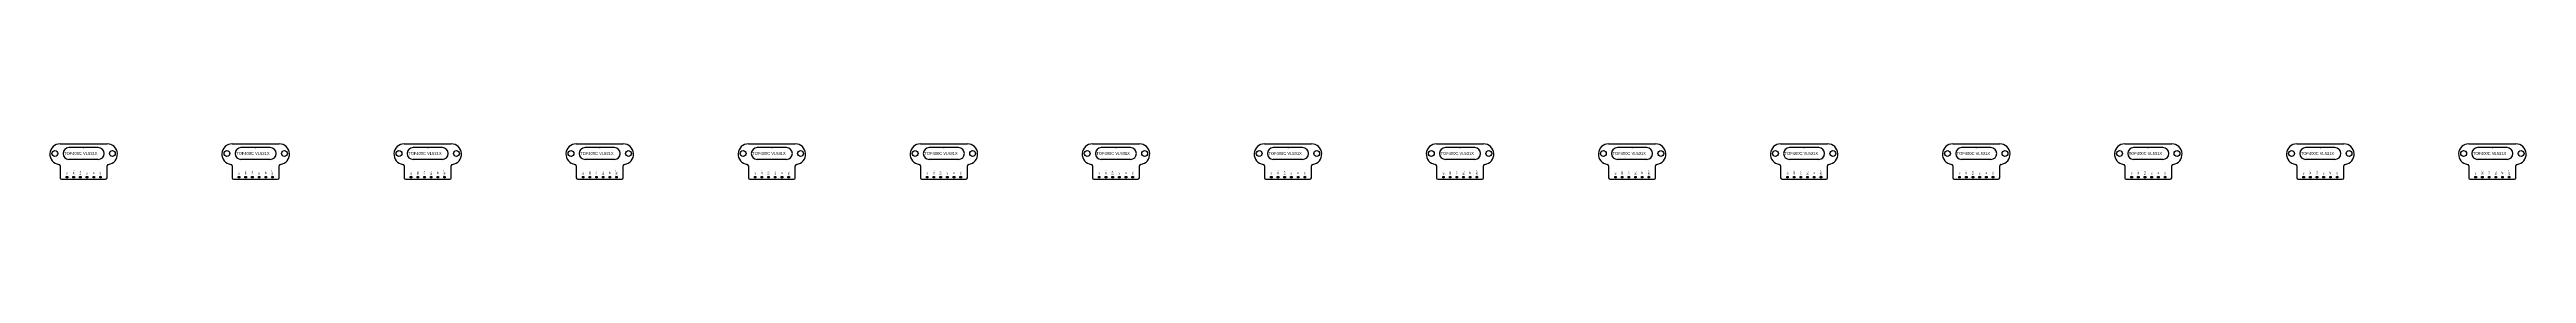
# Model space of a CAD drawing. Header units: inches. Extents: x 2.8 to 66.4, y 0.4 to 33.8.
# Drawn here: x 2.83 to 45.03, y 27.7 to 28.3 of the extents above; entities that cross this region are included whole.
import ezdxf

# ---------------------------------------------------------------- set-up
doc = ezdxf.new("R2010")
doc.units = ezdxf.units.IN
doc.header["$MEASUREMENT"] = 0

# ---------------------------------------------------------------- blocks, each defined once
blk = doc.blocks.new('TOF')
for p, q in [((0.325, 0.081), (-0.175, 0.081)), ((-0.325, -0.228), (-0.325, -0.43)), ((0.325, -0.119), (-0.175, -0.119)), ((0.475, -0.43), (0.475, -0.228)), ((-0.3, -0.455), (0.45, -0.455))]:
    blk.add_line(p, q)
blk.add_lwpolyline([(-0.325, 0.145), (0.475, 0.145)])
for points in [[(-0.221, -0.408), (-0.196, -0.408), (-0.196, -0.433), (-0.221, -0.433)], [(-0.107, -0.408), (-0.082, -0.408), (-0.082, -0.433), (-0.107, -0.433)], [(0.007, -0.408), (0.032, -0.408), (0.032, -0.433), (0.007, -0.433)], [(0.121, -0.408), (0.146, -0.408), (0.146, -0.433), (0.121, -0.433)], [(0.235, -0.408), (0.26, -0.408), (0.26, -0.433), (0.235, -0.433)], [(0.349, -0.408), (0.374, -0.408), (0.374, -0.433), (0.349, -0.433)]]:
    blk.add_lwpolyline(points, close=True)
for centre in [(-0.414, -0.019), (0.565, -0.019)]:
    blk.add_circle(centre, 0.05)
for centre, radius, start, end in [((-0.325, -0.03), 0.175, 89.9694, 262.8463), ((-0.175, -0.019), 0.1, 90, 270), ((0.325, -0.019), 0.1, 270, 90), ((0.476, -0.03), 0.175, 277.1537, 90.0306), ((-0.35, -0.228), 0.025, 0, 82.8463), ((0.5, -0.228), 0.025, 97.1537, 180), ((-0.3, -0.43), 0.025, 180, 270), ((0.45, -0.43), 0.025, 270, 0)]:
    blk.add_arc(centre, radius, start, end)
blk.add_text('TOF400C VL531X', height=0.05).set_placement((-0.257, -0.042))
for s, p in [('VIN', (-0.195, -0.387)), ('GND', (-0.081, -0.383)), ('SDA', (0.03, -0.384)), ('SCL', (0.146, -0.385)), ('INT', (0.26, -0.378))]:
    blk.add_text(s, height=0.025, rotation=90).set_placement(p)
at = {"insert": (0.348, -0.395), "char_height": 0.025, "width": 0.18813, "attachment_point": 1, "rotation": 90}
blk.add_mtext('SHUT', dxfattribs=at)

msp = doc.modelspace()

# ---------------------------------------------------------------- linework, layer by layer
for p in [(3.411, 28.238), (6.342, 28.238), (9.274, 28.238), (12.205, 28.238), (15.136, 28.238), (18.067, 28.238), (20.999, 28.238), (23.93, 28.238), (26.861, 28.238), (29.792, 28.238), (32.724, 28.238), (35.655, 28.238), (38.586, 28.238), (41.518, 28.238), (44.449, 28.238)]:
    msp.add_point(p)

# ---------------------------------------------------------------- block references
for p in [(3.336, 28.157), (6.267, 28.157), (9.198, 28.157), (12.129, 28.157), (15.061, 28.157), (17.992, 28.157), (20.923, 28.157), (23.854, 28.157), (26.786, 28.157), (29.717, 28.157), (32.648, 28.157), (35.58, 28.157), (38.511, 28.157), (41.442, 28.157), (44.373, 28.157)]:
    msp.add_blockref('TOF', p)

doc.saveas('drawing.dxf')
